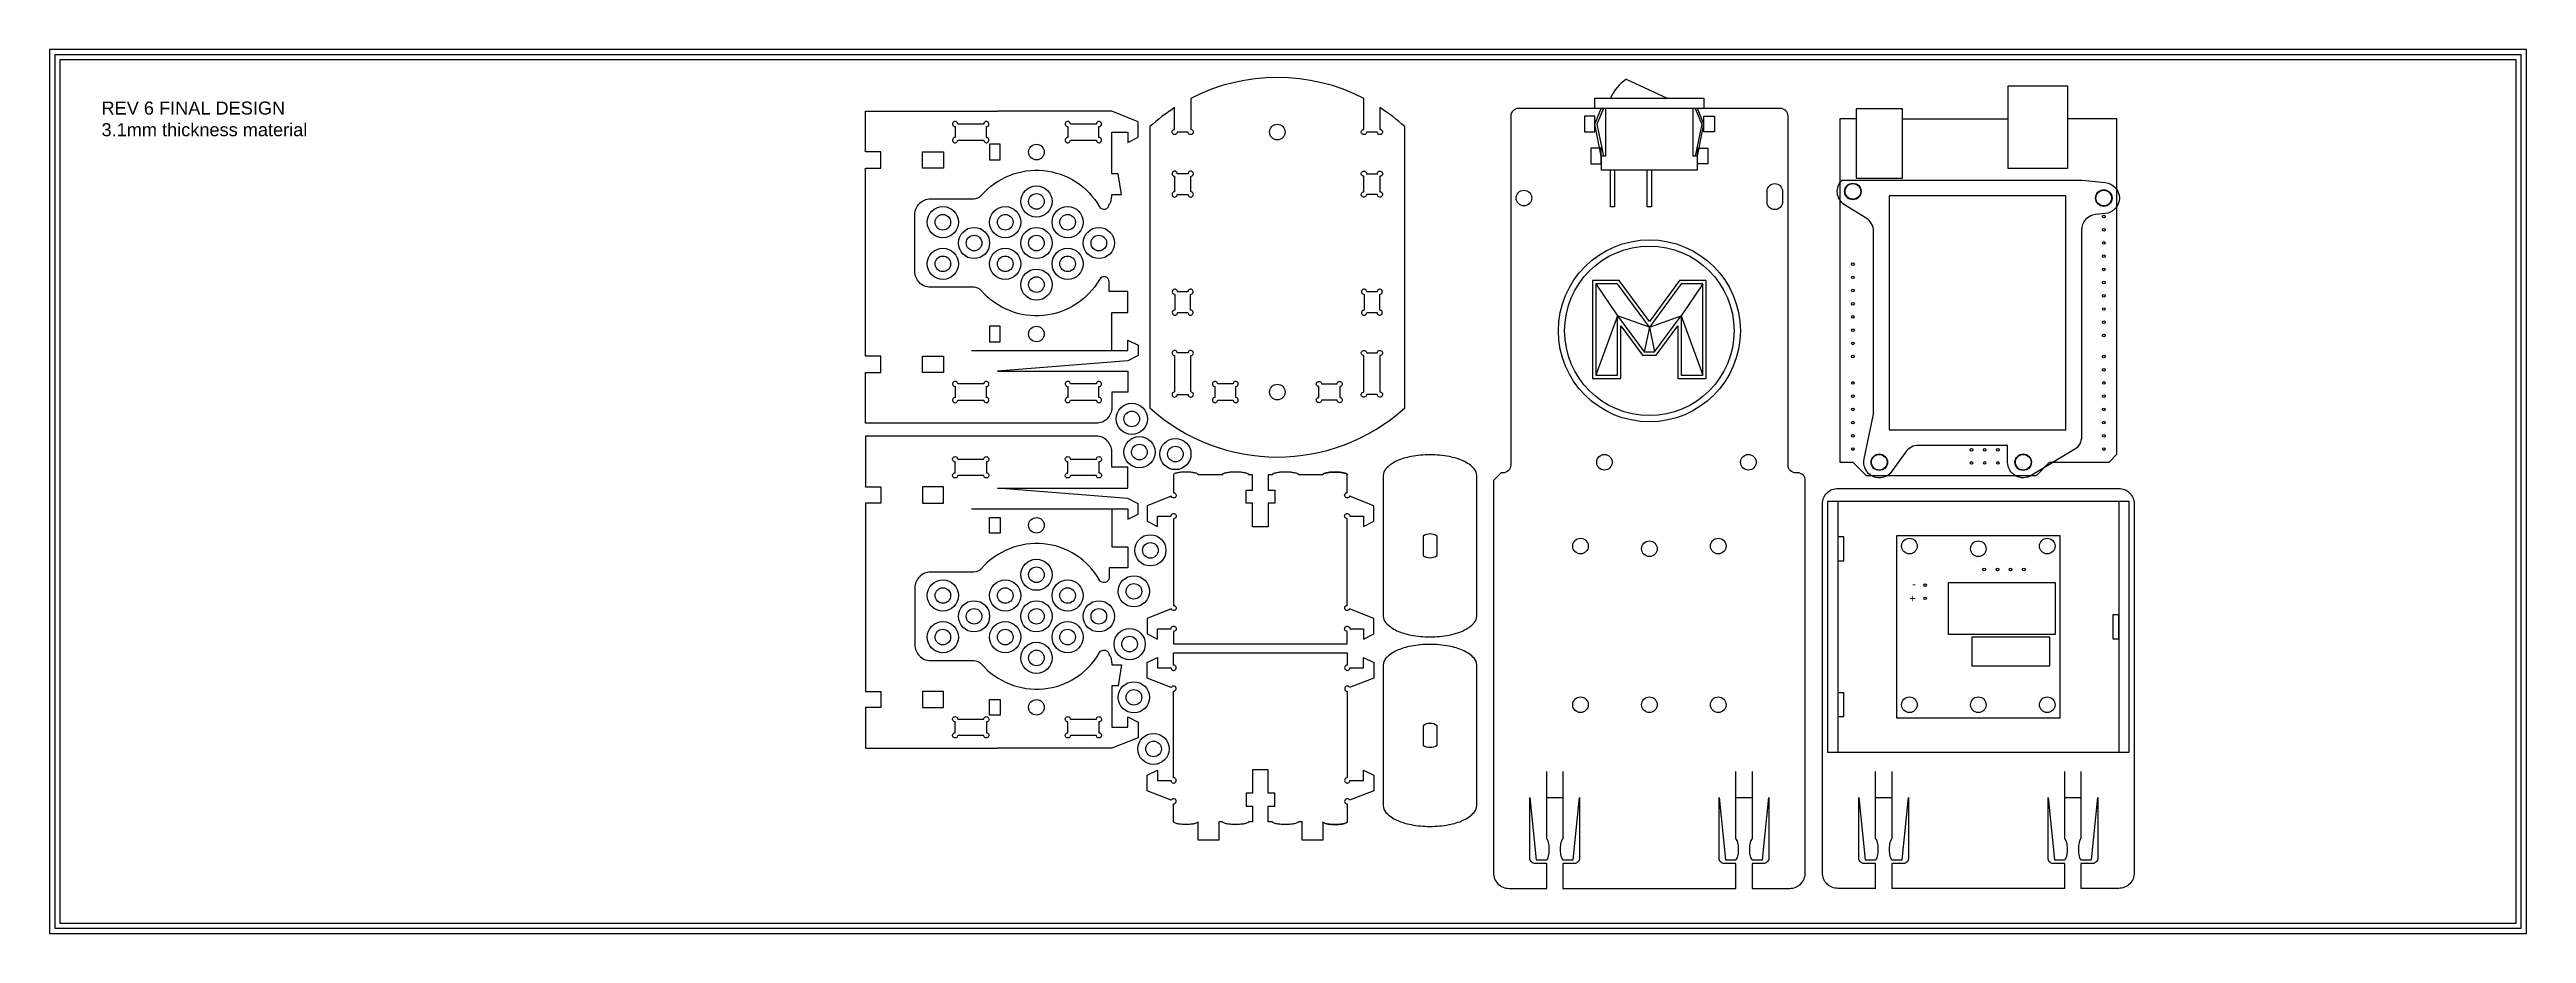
# Model space of a CAD drawing. Header units: millimetres. Extents: x 2162 to 3702, y 470 to 1904.
# Drawn here: x 2886.5 to 3362.9, y 470 to 640 of the extents above; entities that cross this region are included whole.
import ezdxf

# ---------------------------------------------------------------- set-up
doc = ezdxf.new("R2010")
doc.units = ezdxf.units.MM
for name, color, linetype in [('1 - Vector Etch', 1, 'Continuous'), ('3 - First Cut', 3, 'Continuous'), ('5 - Final Cut', 5, 'Continuous')]:
    doc.layers.add(name, color=color, linetype=linetype)
doc.layers.add('NOTES', color=4, linetype='Continuous', plot=False)
doc.styles.get("Standard").update_dxf_attribs({"font": 'arial.ttf'})

msp = doc.modelspace()

# ---------------------------------------------------------------- texts
at = {"layer": 'NOTES', "insert": (2896.457, 630), "char_height": 2.5, "attachment_point": 1}
msp.add_mtext_dynamic_manual_height_columns('REV 6 FINAL DESIGN\\P3.1mm thickness material', width=85.81976, gutter_width=12.5, heights=[0], dxfattribs=at)

# ---------------------------------------------------------------- blocks, each defined once
blk = doc.blocks.new('ArduinoUNOR3')
for points in [[(2479.39, 1678.67), (2479.39, 1675.5), (2545.43, 1675.5), (2545.43, 1678.04), (2547.97, 1680.58), (2547.97, 1713.34), (2545.43, 1715.88), (2545.43, 1727.31), (2543.9, 1728.84), (2479.39, 1728.84), (2479.39, 1719.31)], [(2479.39, 1687.56), (2479.39, 1707.88)]]:
    blk.add_lwpolyline(points)
for points in [[(2473.04, 1719.31), (2488.91, 1719.31), (2488.91, 1707.88), (2473.04, 1707.88)], [(2477.48, 1678.67), (2490.82, 1678.67), (2490.82, 1687.56), (2477.48, 1687.56)]]:
    blk.add_lwpolyline(points, close=True)
for centre, radius in [((2494.63, 1726.3), 1.59), ((2498.18, 1726.3), 0.254), ((2500.72, 1726.3), 0.254), ((2503.26, 1726.3), 0.254), ((2505.8, 1726.3), 0.254), ((2508.34, 1726.3), 0.254), ((2510.88, 1726.3), 0.254), ((2513.42, 1726.3), 0.254), ((2515.96, 1726.3), 0.254), ((2518.5, 1726.3), 0.254), ((2521.04, 1726.3), 0.254), ((2525.11, 1726.3), 0.254), ((2527.65, 1726.3), 0.254), ((2530.19, 1726.3), 0.254), ((2532.73, 1726.3), 0.254), ((2535.27, 1726.3), 0.254), ((2537.81, 1726.3), 0.254), ((2540.35, 1726.3), 0.254), ((2542.89, 1726.3), 0.254), ((2545.43, 1710.8), 1.59), ((2543.03, 1705.93), 0.254), ((2545.57, 1705.93), 0.254), ((2543.03, 1703.39), 0.254), ((2543.03, 1700.85), 0.254), ((2545.57, 1703.39), 0.254), ((2545.57, 1700.85), 0.254), ((2545.43, 1683.12), 1.59), ((2493.36, 1678.04), 1.59), ((2507.33, 1678.04), 0.254), ((2509.87, 1678.04), 0.254), ((2512.41, 1678.04), 0.254), ((2514.95, 1678.04), 0.254), ((2517.49, 1678.04), 0.254), ((2520.03, 1678.04), 0.254), ((2522.57, 1678.04), 0.254), ((2525.11, 1678.04), 0.254), ((2530.19, 1678.04), 0.254), ((2532.73, 1678.04), 0.254), ((2535.27, 1678.04), 0.254), ((2537.81, 1678.04), 0.254), ((2540.35, 1678.04), 0.254), ((2542.89, 1678.04), 0.254)]:
    blk.add_circle(centre, radius)
blk = doc.blocks.new('ULN2003_cb')
for points in [[(-15.75, -17.5), (15.75, -17.5), (15.75, 17.5), (-15.75, 17.5)], [(1.25, 7.5), (-13.75, 7.5), (-13.75, 2), (1.25, 2)], [(-14.75, 1.5), (5.75, 1.5), (5.75, -8.5), (-14.75, -8.5)]]:
    blk.add_lwpolyline(points, close=True)
for centre, radius in [((-13.25, 15), 1.5), ((13.25, 15), 1.5), ((10.25, -5.46), 0.254), ((10.25, -8), 0.254), ((-13.25, -15.5), 1.5), ((-8.75, -11), 0.254), ((-6.21, -11), 0.254), ((-3.67, -11), 0.254), ((-1.13, -11), 0.254), ((13.25, -15.5), 1.5)]:
    blk.add_circle(centre, radius)
at = {"insert": (12.03, -4.64), "char_height": 1.5, "attachment_point": 1}
blk.add_mtext_dynamic_manual_height_columns('+\\P-', width=3.719, gutter_width=12.5, heights=[0], dxfattribs=at)

# ---------------------------------------------------------------- linework, layer by layer
at = {"layer": '1 - Vector Etch'}
for points in [[(3274.325, 566.877), (3274.325, 611.877), (3240.325, 611.877), (3240.325, 566.877)], [(3194.198, 581.221), (3195.499, 581.221), (3199.66, 586.852), (3199.66, 576.716), (3205.121, 576.716), (3205.121, 595.602), (3200.007, 595.602), (3194.198, 587.718), (3188.39, 595.602), (3183.275, 595.602), (3183.275, 576.716), (3188.737, 576.716), (3188.737, 586.852), (3192.898, 581.221)], [(3194.198, 581.864), (3195.174, 581.864), (3200.303, 588.806), (3200.303, 577.359), (3204.478, 577.359), (3204.478, 594.958), (3200.332, 594.958), (3194.198, 586.633), (3188.065, 594.958), (3183.919, 594.958), (3183.919, 577.359), (3188.093, 577.359), (3188.093, 588.806), (3193.223, 581.864)]]:
    msp.add_lwpolyline(points, close=True, dxfattribs=at)
for points in [[(3183.919, 594.958), (3188.093, 588.806)], [(3204.478, 594.958), (3200.303, 588.806)], [(3188.093, 588.806), (3183.919, 577.359)], [(3194.202, 586.628), (3188.093, 588.806)], [(3194.202, 586.628), (3193.223, 581.864)], [(3194.194, 586.628), (3200.303, 588.806)], [(3194.194, 586.628), (3195.174, 581.864)], [(3200.303, 588.806), (3204.478, 577.359)]]:
    msp.add_lwpolyline(points, dxfattribs=at)
for radius in [17.5, 16.298]:
    msp.add_circle((3194.198, 585.899), radius, dxfattribs=at)
at = {"layer": '3 - First Cut'}
for points in [[(3061.163, 622.577), (3066.163, 622.577, 2.4142136), (3066.663, 623.077), (3066.663, 625.177, 2.4142136), (3066.163, 625.677), (3061.163, 625.677, 2.4142136), (3060.663, 625.177), (3060.663, 623.077, 2.4142136)], [(3082.827, 622.577), (3087.827, 622.577, 2.4142136), (3088.327, 623.077), (3088.327, 625.177, 2.4142136), (3087.827, 625.677), (3082.827, 625.677, 2.4142136), (3082.327, 625.177), (3082.327, 623.077, 2.4142136)], [(3102.88, 615.627), (3102.88, 612.627, 2.4142136), (3103.38, 612.127), (3105.48, 612.127, 2.4142136), (3105.98, 612.627), (3105.98, 615.627, 2.4142136), (3105.48, 616.127), (3103.38, 616.127, 2.4142136)], [(3142.38, 615.627), (3142.38, 612.627, -2.4142136), (3141.88, 612.127), (3139.78, 612.127, -2.4142136), (3139.28, 612.627), (3139.28, 615.627, -2.4142136), (3139.78, 616.127), (3141.88, 616.127, -2.4142136)], [(3219.828, 610.705, -1), (3216.828, 610.705), (3216.828, 612.705, -1), (3219.828, 612.705)], [(3102.93, 592.906), (3102.93, 589.906, 2.4142136), (3103.43, 589.406), (3105.43, 589.406, 2.4142136), (3105.93, 589.906), (3105.93, 592.906, 2.4142136), (3105.43, 593.406), (3103.43, 593.406, 2.4142136)], [(3139.33, 592.906), (3139.33, 589.906, 2.4142136), (3139.83, 589.406), (3141.83, 589.406, 2.4142136), (3142.33, 589.906), (3142.33, 592.906, 2.4142136), (3141.83, 593.406), (3139.83, 593.406, 2.4142136)], [(3105.98, 574.14), (3105.98, 581.14, 2.4142136), (3105.48, 581.64), (3103.38, 581.64, 2.4142136), (3102.88, 581.14), (3102.88, 574.14, 2.4142136), (3103.38, 573.64), (3105.48, 573.64, 2.4142136)], [(3139.28, 574.14), (3139.28, 581.14, -2.4142136), (3139.78, 581.64), (3141.88, 581.64, -2.4142136), (3142.38, 581.14), (3142.38, 574.14, -2.4142136), (3141.88, 573.64), (3139.78, 573.64, -2.4142136)], [(3061.163, 572.577), (3066.163, 572.577, 2.4142136), (3066.663, 573.077), (3066.663, 575.177, 2.4142136), (3066.163, 575.677), (3061.163, 575.677, 2.4142136), (3060.663, 575.177), (3060.663, 573.077, 2.4142136)], [(3082.827, 572.577), (3087.827, 572.577, 2.4142136), (3088.327, 573.077), (3088.327, 575.177, 2.4142136), (3087.827, 575.677), (3082.827, 575.677, 2.4142136), (3082.327, 575.177), (3082.327, 573.077, 2.4142136)], [(3111.13, 572.577), (3114.13, 572.577, 2.4142136), (3114.63, 573.077), (3114.63, 575.177, 2.4142136), (3114.13, 575.677), (3111.13, 575.677, 2.4142136), (3110.63, 575.177), (3110.63, 573.077, 2.4142136)], [(3134.13, 572.577), (3131.13, 572.577, -2.4142136), (3130.63, 573.077), (3130.63, 575.177, -2.4142136), (3131.13, 575.677), (3134.13, 575.677, -2.4142136), (3134.63, 575.177), (3134.63, 573.077, -2.4142136)], [(3061.163, 561.202), (3066.163, 561.202, -2.4142136), (3066.663, 560.702), (3066.663, 558.602, -2.4142136), (3066.163, 558.102), (3061.163, 558.102, -2.4142136), (3060.663, 558.602), (3060.663, 560.702, -2.4142136)], [(3082.827, 561.202), (3087.827, 561.202, -2.4142136), (3088.327, 560.702), (3088.327, 558.602, -2.4142136), (3087.827, 558.102), (3082.827, 558.102, -2.4142136), (3082.327, 558.602), (3082.327, 560.702, -2.4142136)], [(3153.359, 542.691), (3153.359, 546.415, 0.3243537), (3150.659, 546.415), (3150.659, 542.691, 0.3243537)], [(3061.163, 511.202), (3066.163, 511.202, -2.4142136), (3066.663, 510.702), (3066.663, 508.602, -2.4142136), (3066.163, 508.102), (3061.163, 508.102, -2.4142136), (3060.663, 508.602), (3060.663, 510.702, -2.4142136)], [(3082.827, 511.202), (3087.827, 511.202, -2.4142136), (3088.327, 510.702), (3088.327, 508.602, -2.4142136), (3087.827, 508.102), (3082.827, 508.102, -2.4142136), (3082.327, 508.602), (3082.327, 510.702, -2.4142136)], [(3153.359, 506.234), (3153.359, 509.958, 0.3243537), (3150.659, 509.958), (3150.659, 506.234, 0.3243537)]]:
    msp.add_lwpolyline(points, format="xyb", close=True, dxfattribs=at)
for points in [[(3183.698, 624.175), (3183.698, 627.175), (3181.698, 627.175), (3181.698, 624.175)], [(3204.698, 624.175), (3204.698, 627.175), (3206.698, 627.175), (3206.698, 624.175)], [(3054.387, 617.215), (3054.387, 620.315), (3058.387, 620.315), (3058.387, 617.215)], [(3069.296, 618.787), (3069.296, 621.787), (3067.296, 621.787), (3067.296, 618.787)], [(3184.948, 618.02), (3184.948, 621.02), (3182.948, 621.02), (3182.948, 618.02)], [(3203.448, 618.02), (3203.448, 621.02), (3205.448, 621.02), (3205.448, 618.02)], [(3069.296, 583.787), (3069.296, 586.787), (3067.296, 586.787), (3067.296, 583.787)], [(3054.387, 577.911), (3054.387, 581.011), (3058.387, 581.011), (3058.387, 577.911)], [(3054.387, 555.867), (3054.387, 552.767), (3058.387, 552.767), (3058.387, 555.867)], [(3069.296, 549.992), (3069.296, 546.992), (3067.296, 546.992), (3067.296, 549.992)], [(3054.387, 516.563), (3054.387, 513.463), (3058.387, 513.463), (3058.387, 516.563)], [(3069.296, 514.992), (3069.296, 511.992), (3067.296, 511.992), (3067.296, 514.992)]]:
    msp.add_lwpolyline(points, close=True, dxfattribs=at)
for centre in [(3122.63, 624.127), (3076.296, 620.287), (3076.296, 610.787), (3170.068, 611.435), (3233.346, 612.705), (3281.606, 611.435), (3058.296, 606.787), (3070.296, 606.787), (3082.296, 606.787), (3064.296, 602.787), (3076.296, 602.787), (3088.296, 602.787), (3058.296, 598.787), (3070.296, 598.787), (3076.296, 594.787), (3082.296, 598.787), (3076.296, 585.287), (3122.63, 574.127), (3094.629, 568.957), (3096.111, 562.578), (3103.026, 562.202), (3185.562, 560.635), (3213.248, 560.635), (3238.426, 560.635), (3266.112, 560.635), (3076.296, 548.492), (3098.213, 543.678), (3180.948, 544.495), (3194.198, 543.995), (3207.448, 544.495), (3244.226, 544.495), (3257.476, 543.995), (3270.726, 544.495), (3076.296, 538.992), (3058.296, 534.992), (3070.296, 534.992), (3082.296, 534.992), (3095.039, 535.798), (3064.296, 530.992), (3076.296, 530.992), (3088.296, 530.992), (3058.296, 526.992), (3070.296, 526.992), (3076.296, 522.992), (3082.296, 526.992), (3094.223, 525.646), (3076.296, 513.492), (3095.039, 515.412), (3180.948, 513.995), (3194.198, 513.995), (3207.448, 513.995), (3244.226, 513.995), (3257.476, 513.995), (3270.726, 513.995), (3098.83, 505.485)]:
    msp.add_circle(centre, 1.5, dxfattribs=at)
at = {"layer": '5 - Final Cut'}
for p, q in [((3174.448, 496.175), (3177.548, 496.175)), ((3210.848, 496.175), (3213.948, 496.175)), ((3237.726, 496.175), (3240.826, 496.175)), ((3274.126, 496.175), (3277.226, 496.175))]:
    msp.add_line(p, q, dxfattribs=at)
for points in [[(3105.98, 630.608), (3105.98, 624.627, -2.4142136), (3105.48, 624.127), (3103.38, 624.127, -2.4142136), (3102.88, 624.627), (3102.88, 628.822, 0.0410558), (3098.13, 625.182), (3098.13, 571.071, 0.3854899), (3147.13, 571.071), (3147.13, 625.182, 0.0410558), (3142.38, 628.822), (3142.38, 624.627, -2.4142136), (3141.88, 624.127), (3139.78, 624.127, -2.4142136), (3139.28, 624.627), (3139.28, 630.608, 0.2413702)], [(3277.325, 605.277), (3277.325, 565.574, -0.263177), (3275.871, 563.003), (3267.658, 558.064, -0.5833093), (3263.112, 560.635), (3263.112, 563.877), (3245.971, 563.877, 0.242308), (3243.529, 562.62), (3240.868, 558.892, -0.8133358), (3235.492, 561.259), (3237.259, 569.569, 0.0524426), (3237.325, 570.193), (3237.325, 605.036, 0.2594376), (3235.907, 607.585), (3231.764, 610.156, -0.490827), (3231.277, 614.877), (3277.175, 614.877, -0.0248838), (3277.473, 614.862), (3281.904, 614.42, -0.9051278), (3281.904, 608.45), (3280.027, 608.262, 0.3853578)], [(3143.009, 531.053, 0.1897819), (3143.529, 529.734, 0.1009323), (3145.645, 528.225, 0.0591107), (3148.352, 527.387, 0.0455456), (3152.009, 527.053, 0.0455456), (3155.667, 527.387, 0.0591107), (3158.373, 528.225, 0.1009323), (3160.49, 529.734, 0.1897819), (3161.009, 531.053), (3161.009, 558.053, 0.1897819), (3160.49, 559.373, 0.1009323), (3158.373, 560.882, 0.0591107), (3155.667, 561.719, 0.0455456), (3152.009, 562.053, 0.0455456), (3148.352, 561.719, 0.0591107), (3145.645, 560.882, 0.1009323), (3143.529, 559.373, 0.1897819), (3143.009, 558.053)], [(3143.009, 494.596, 0.1897819), (3143.529, 493.277, 0.1009323), (3145.645, 491.768, 0.0591107), (3148.352, 490.93, 0.0455456), (3152.009, 490.596, 0.0455456), (3155.667, 490.93, 0.0591107), (3158.373, 491.768, 0.1009323), (3160.49, 493.277, 0.1897819), (3161.009, 494.596), (3161.009, 521.596, 0.1897819), (3160.49, 522.915, 0.1009323), (3158.373, 524.425, 0.0591107), (3155.667, 525.262, 0.0455456), (3152.009, 525.596, 0.0455456), (3148.352, 525.262, 0.0591107), (3145.645, 524.425, 0.1009323), (3143.529, 522.915, 0.1897819), (3143.009, 521.596)]]:
    msp.add_lwpolyline(points, format="xyb", close=True, dxfattribs=at)
for points in [[(3063.796, 582.127), (3093.896, 582.127), (3093.896, 584.127), (3095.896, 583.127), (3095.896, 581.127), (3093.896, 580.127), (3068.796, 578.127), (3093.896, 578.127), (3093.896, 574.127), (3090.796, 574.127), (3090.796, 571.127, -0.4142136), (3087.796, 568.127), (3043.387, 568.127), (3043.387, 577.911), (3046.387, 577.911), (3046.387, 581.011), (3043.387, 581.011), (3043.387, 617.215), (3046.387, 617.215), (3046.387, 620.315), (3043.387, 620.315), (3043.387, 628.127), (3068.796, 628.127)], [(3090.796, 582.127), (3090.796, 589.447), (3093.896, 589.447), (3093.896, 593.447), (3090.296, 593.447), (3090.296, 595.303, 0.7678377), (3088.43, 595.802, -0.5153605), (3065.733, 593.599, 0.2170558), (3064.224, 594.287), (3055.912, 594.287, -0.4142137), (3052.912, 597.287), (3052.912, 608.287, -0.4142137), (3055.912, 611.287), (3064.224, 611.287, 0.2170558), (3065.733, 611.974, -0.5153603), (3088.43, 609.771, 0.7678359), (3090.296, 610.27, 0.2572326), (3090.438, 610.348, 0.0770564), (3090.64, 610.814, 0.0370296), (3090.741, 611.363, 0.0270145), (3090.782, 612.127), (3092.671, 612.127), (3092.046, 616.127), (3090.796, 616.127), (3090.796, 624.127), (3093.896, 624.127), (3093.896, 622.127), (3095.896, 623.127), (3095.896, 626.127), (3090.796, 628.127), (3068.796, 628.127)], [(3213.948, 478.675), (3221.198, 478.675, 0.4142136), (3224.198, 481.675), (3224.198, 557.09, 0.4142136), (3222.698, 558.59), (3222.368, 558.59, -0.4142136), (3220.868, 560.09), (3220.868, 627.175, 0.4142136), (3219.368, 628.675), (3169.028, 628.675, 0.4142136), (3167.528, 627.175), (3167.528, 560.09, -0.4142136), (3166.028, 558.59), (3165.698, 558.59), (3164.198, 557.09), (3164.198, 481.675, 0.4142136), (3167.198, 478.675), (3174.448, 478.675)], [(3063.796, 551.652), (3093.896, 551.652), (3093.896, 549.652), (3095.896, 550.652), (3095.896, 552.652), (3093.896, 553.652), (3068.796, 555.652), (3093.896, 555.652), (3093.896, 559.652), (3090.796, 559.652), (3090.796, 562.652, 0.4142136), (3087.796, 565.652), (3043.387, 565.652), (3043.387, 555.867), (3046.387, 555.867), (3046.387, 552.767), (3043.387, 552.767), (3043.387, 516.563), (3046.387, 516.563), (3046.387, 513.463), (3043.387, 513.463), (3043.387, 505.652), (3068.796, 505.652)], [(3131.382, 558.234), (3126.675, 558.234, 0.2878165), (3126.589, 558.371, 0.063192), (3125.943, 558.588, 0.0286933), (3125.206, 558.692, 0.0206664), (3124.175, 558.734, 0.0206664), (3123.144, 558.692, 0.0286933), (3122.407, 558.588, 0.063192), (3121.761, 558.371, 0.2878165), (3121.675, 558.234), (3120.882, 558.234), (3120.882, 555.234), (3122.132, 555.234), (3122.132, 552.734), (3120.882, 552.734), (3120.882, 548.234), (3117.882, 548.234), (3117.882, 552.734), (3116.632, 552.734), (3116.632, 555.234), (3117.882, 555.234), (3117.882, 558.234), (3117.09, 558.234, 0.2878165), (3117.004, 558.371, 0.063192), (3116.357, 558.588, 0.0286933), (3115.621, 558.692, 0.0206664), (3114.59, 558.734, 0.0206664), (3113.558, 558.692, 0.0286933), (3112.822, 558.588, 0.063192), (3112.175, 558.371, 0.2878165), (3112.09, 558.234), (3107.382, 558.234, 0.2811445), (3107.298, 558.373, 0.0663164), (3106.694, 558.588, 0.0304435), (3106.001, 558.692, 0.0219794), (3105.032, 558.734, 0.0219794), (3104.063, 558.692, 0.0304435), (3103.371, 558.588, 0.0663164), (3102.767, 558.373, 0.2811445), (3102.682, 558.234), (3102.682, 558.234), (3102.682, 554.765, -1.8846644), (3102.218, 554.079), (3097.582, 552.265), (3097.582, 549.265), (3099.582, 548.265), (3099.582, 550.265), (3102.182, 550.265, -2.4142136), (3102.682, 549.765), (3102.682, 533.101, -1.8846644), (3102.218, 532.416), (3097.582, 530.601), (3097.582, 527.601), (3099.582, 526.601), (3099.582, 528.601), (3102.182, 528.601, -2.4142136), (3102.682, 528.101), (3102.682, 525.734), (3136.082, 525.734), (3136.082, 528.101, -2.4142136), (3136.582, 528.601), (3139.182, 528.601), (3139.182, 526.601), (3141.182, 527.601), (3141.182, 530.601), (3136.547, 532.416, -1.8846644), (3136.082, 533.101), (3136.082, 549.765, -2.4142136), (3136.582, 550.265), (3139.182, 550.265), (3139.182, 548.265), (3141.182, 549.265), (3141.182, 552.265), (3136.547, 554.079, -1.8846644), (3136.082, 554.765), (3136.082, 558.234, 0.2811445), (3135.998, 558.373, 0.0663164), (3135.394, 558.588, 0.0304435), (3134.701, 558.692, 0.0219794), (3133.732, 558.734, 0.0219794), (3132.763, 558.692, 0.0304435), (3132.071, 558.588, 0.0663164), (3131.467, 558.373, 0.2811445), (3131.382, 558.234, -0.2811445), (3131.467, 558.373, -0.0663164), (3132.071, 558.588, -0.0304435), (3132.763, 558.692, -0.0219794), (3133.732, 558.734, -0.0219794), (3134.701, 558.692, -0.0304435), (3135.394, 558.588, -0.0663164), (3135.998, 558.373, -0.2811445), (3136.082, 558.234)], [(3237.726, 478.675), (3230.476, 478.675, -0.4142136), (3227.476, 481.675), (3227.476, 552.59, -0.4142136), (3230.476, 555.59), (3284.476, 555.59, -0.4142136), (3287.476, 552.59), (3287.476, 481.675, -0.4142136), (3284.476, 478.675), (3277.226, 478.675)], [(3090.796, 551.652), (3090.796, 544.332), (3093.896, 544.332), (3093.896, 540.332), (3090.296, 540.332), (3090.296, 538.475, -0.7678377), (3088.43, 537.976, 0.5153605), (3065.733, 540.179, -0.2170558), (3064.224, 539.492), (3055.912, 539.492, 0.4142137), (3052.912, 536.492), (3052.912, 525.492, 0.4142137), (3055.912, 522.492), (3064.224, 522.492, -0.2170558), (3065.733, 521.804, 0.5153603), (3088.43, 524.007, -0.7678359), (3090.296, 523.508, -0.2572326), (3090.438, 523.431, -0.0770564), (3090.64, 522.965, -0.0370296), (3090.741, 522.416, -0.0270145), (3090.782, 521.652), (3092.671, 521.652), (3092.046, 517.652), (3090.796, 517.652), (3090.796, 509.652), (3093.896, 509.652), (3093.896, 511.652), (3095.896, 510.652), (3095.896, 507.652), (3090.796, 505.652), (3068.796, 505.652)], [(3131.382, 491.456), (3131.382, 487.956), (3127.382, 487.956), (3127.382, 491.456), (3126.675, 491.456, -0.2878165), (3126.589, 491.319, -0.063192), (3125.943, 491.102, -0.0286933), (3125.206, 490.998, -0.0206664), (3124.175, 490.956, -0.0206664), (3123.144, 490.998, -0.0286933), (3122.407, 491.102, -0.063192), (3121.761, 491.319, -0.2878165), (3121.675, 491.456), (3120.882, 491.456), (3120.882, 494.456), (3122.132, 494.456), (3122.132, 496.956), (3120.882, 496.956), (3120.882, 501.456), (3117.882, 501.456), (3117.882, 496.956), (3116.632, 496.956), (3116.632, 494.456), (3117.882, 494.456), (3117.882, 491.456), (3117.09, 491.456, -0.2878165), (3117.004, 491.319, -0.063192), (3116.357, 491.102, -0.0286933), (3115.621, 490.998, -0.0206664), (3114.59, 490.956, -0.0206664), (3113.558, 490.998, -0.0286933), (3112.822, 491.102, -0.063192), (3112.175, 491.319, -0.2878165), (3112.09, 491.456), (3111.382, 491.456), (3111.382, 487.956), (3107.382, 487.956), (3107.382, 491.456, -0.2811445), (3107.298, 491.317, -0.0663164), (3106.694, 491.102, -0.0304435), (3106.001, 490.998, -0.0219794), (3105.032, 490.956, -0.0219794), (3104.063, 490.998, -0.0304435), (3103.371, 491.102, -0.0663164), (3102.767, 491.317, -0.2811445), (3102.682, 491.456), (3102.682, 491.456), (3102.682, 494.925, 1.8846644), (3102.218, 495.611), (3097.582, 497.425), (3097.582, 500.425), (3099.582, 501.425), (3099.582, 499.425), (3102.182, 499.425, 2.4142136), (3102.682, 499.925), (3102.682, 516.589, 1.8846644), (3102.218, 517.274), (3097.582, 519.089), (3097.582, 522.089), (3099.582, 523.089), (3099.582, 521.089), (3102.182, 521.089, 2.4142136), (3102.682, 521.589), (3102.682, 523.956), (3136.082, 523.956), (3136.082, 521.589, 2.4142136), (3136.582, 521.089), (3139.182, 521.089), (3139.182, 523.089), (3141.182, 522.089), (3141.182, 519.089), (3136.547, 517.274, 1.8846644), (3136.082, 516.589), (3136.082, 499.925, 2.4142136), (3136.582, 499.425), (3139.182, 499.425), (3139.182, 501.425), (3141.182, 500.425), (3141.182, 497.425), (3136.547, 495.611, 1.8846644), (3136.082, 494.925), (3136.082, 491.456, -0.2811445), (3135.998, 491.317, -0.0663164), (3135.394, 491.102, -0.0304435), (3134.701, 490.998, -0.0219794), (3133.732, 490.956, -0.0219794), (3132.763, 490.998, -0.0304435), (3132.071, 491.102, -0.0663164), (3131.467, 491.317, -0.2811445), (3131.382, 491.456, 0.2811445), (3131.467, 491.317, 0.0663164), (3132.071, 491.102, 0.0304435), (3132.763, 490.998, 0.0219794), (3133.732, 490.956, 0.0219794), (3134.701, 490.998, 0.0304435), (3135.394, 491.102, 0.0663164), (3135.998, 491.317, 0.2811445), (3136.082, 491.456)], [(3174.448, 478.675), (3174.448, 483.454), (3172.216, 483.454, -0.4142136), (3171.216, 484.454), (3171.216, 496.175), (3171.216, 496.175), (3172.448, 484.175), (3174.448, 484.175, 0.308613), (3174.581, 484.266), (3174.72, 484.621, 0.0936315), (3174.927, 485.715), (3174.927, 486.635, 0.0936315), (3174.72, 487.729), (3174.581, 488.084, 0.308613), (3174.448, 488.175), (3174.448, 501.175)], [(3177.548, 501.175), (3177.548, 488.175, 0.308613), (3177.415, 488.084), (3177.276, 487.729, 0.0936315), (3177.07, 486.635), (3177.07, 485.715, 0.0936315), (3177.276, 484.621), (3177.415, 484.266, 0.308613), (3177.548, 484.175), (3179.548, 484.175), (3180.781, 496.175), (3180.781, 496.175), (3180.781, 484.454, -0.4142136), (3179.781, 483.454), (3177.548, 483.454), (3177.548, 478.675)], [(3210.848, 478.675), (3210.848, 483.454), (3208.616, 483.454, -0.4142136), (3207.616, 484.454), (3207.616, 496.175), (3207.616, 496.175), (3208.848, 484.175), (3210.848, 484.175, 0.308613), (3210.981, 484.266), (3211.12, 484.621, 0.0936315), (3211.327, 485.715), (3211.327, 486.635, 0.0936315), (3211.12, 487.729), (3210.981, 488.084, 0.308613), (3210.848, 488.175), (3210.848, 501.175)], [(3213.948, 501.175), (3213.948, 488.175, 0.308613), (3213.815, 488.084), (3213.676, 487.729, 0.0936315), (3213.47, 486.635), (3213.47, 485.715, 0.0936315), (3213.676, 484.621), (3213.815, 484.266, 0.308613), (3213.948, 484.175), (3215.948, 484.175), (3217.181, 496.175), (3217.181, 496.175), (3217.181, 484.454, -0.4142136), (3216.181, 483.454), (3213.948, 483.454), (3213.948, 478.675)], [(3237.726, 478.675), (3237.726, 483.454), (3235.494, 483.454, -0.4142136), (3234.494, 484.454), (3234.494, 496.175), (3234.494, 496.175), (3235.726, 484.175), (3237.726, 484.175, 0.308613), (3237.859, 484.266), (3237.998, 484.621, 0.0936315), (3238.205, 485.715), (3238.205, 486.635, 0.0936315), (3237.998, 487.729), (3237.859, 488.084, 0.308613), (3237.726, 488.175), (3237.726, 501.175)], [(3240.826, 501.175), (3240.826, 488.175, 0.308613), (3240.693, 488.084), (3240.554, 487.729, 0.0936315), (3240.347, 486.635), (3240.347, 485.715, 0.0936315), (3240.554, 484.621), (3240.693, 484.266, 0.308613), (3240.826, 484.175), (3242.826, 484.175), (3244.058, 496.175), (3244.058, 496.175), (3244.058, 484.454, -0.4142136), (3243.058, 483.454), (3240.826, 483.454), (3240.826, 478.675)], [(3274.126, 478.675), (3274.126, 483.454), (3271.894, 483.454, -0.4142136), (3270.894, 484.454), (3270.894, 496.175), (3270.894, 496.175), (3272.126, 484.175), (3274.126, 484.175, 0.308613), (3274.259, 484.266), (3274.398, 484.621, 0.0936315), (3274.605, 485.715), (3274.605, 486.635, 0.0936315), (3274.398, 487.729), (3274.259, 488.084, 0.308613), (3274.126, 488.175), (3274.126, 501.175)], [(3277.226, 501.175), (3277.226, 488.175, 0.308613), (3277.093, 488.084), (3276.954, 487.729, 0.0936315), (3276.747, 486.635), (3276.747, 485.715, 0.0936315), (3276.954, 484.621), (3277.093, 484.266, 0.308613), (3277.226, 484.175), (3279.226, 484.175), (3280.458, 496.175), (3280.458, 496.175), (3280.458, 484.454, -0.4142136), (3279.458, 483.454), (3277.226, 483.454), (3277.226, 478.675)]]:
    msp.add_lwpolyline(points, format="xyb", dxfattribs=at)
for points in [[(3177.548, 478.675), (3210.848, 478.675)], [(3274.126, 478.675), (3240.826, 478.675)]]:
    msp.add_lwpolyline(points, dxfattribs=at)
for centre in [(3076.296, 610.787), (3058.296, 606.787), (3064.296, 602.787), (3070.296, 606.787), (3076.296, 602.787), (3082.296, 606.787), (3088.296, 602.787), (3058.296, 598.787), (3070.296, 598.787), (3082.296, 598.787), (3076.296, 594.787), (3094.629, 568.957), (3096.111, 562.578), (3103.026, 562.202), (3098.213, 543.678), (3076.296, 538.992), (3095.039, 535.798), (3058.296, 534.992), (3064.296, 530.992), (3070.296, 534.992), (3076.296, 530.992), (3082.296, 534.992), (3088.296, 530.992), (3058.296, 526.992), (3070.296, 526.992), (3082.296, 526.992), (3076.296, 522.992), (3094.223, 525.646), (3095.039, 515.412), (3098.83, 505.485)]:
    msp.add_circle(centre, 3, dxfattribs=at)
at = {"layer": 'NOTES'}
for p, q in [((3189.75, 634.275), (3197.623, 630.675)), ((3230.476, 553.095), (3230.476, 504.895)), ((3284.476, 553.095), (3284.476, 504.895))]:
    msp.add_line(p, q, dxfattribs=at)
for points in [[(2886.457, 470), (3362.915, 470), (3362.915, 640), (2886.457, 640)], [(2887.457, 471), (3361.915, 471), (3361.915, 639), (2887.457, 639)], [(2888.457, 472), (3360.915, 472), (3360.915, 638), (2888.457, 638)], [(3183.698, 630.675), (3204.698, 630.675), (3204.698, 628.675), (3183.698, 628.675)], [(3185.748, 619.52), (3184.948, 619.52), (3184.948, 616.875), (3203.448, 616.875), (3203.448, 619.52), (3202.648, 619.52), (3202.648, 628.675), (3185.748, 628.675)], [(3186.698, 616.875), (3187.498, 616.875), (3187.498, 609.775), (3186.698, 609.775)], [(3193.798, 616.875), (3194.598, 616.875), (3194.598, 609.775), (3193.798, 609.775)], [(3286.476, 553.095), (3228.476, 553.095), (3228.476, 504.895), (3286.476, 504.895)], [(3231.577, 546.295), (3230.476, 546.295), (3230.476, 541.695), (3231.577, 541.695)], [(3284.476, 531.295), (3283.375, 531.295), (3283.375, 526.695), (3284.476, 526.695)], [(3231.577, 516.295), (3230.476, 516.295), (3230.476, 511.695), (3231.577, 511.695)]]:
    msp.add_lwpolyline(points, close=True, dxfattribs=at)
for points in [[(3184.948, 619.52), (3183.698, 625.675), (3184.948, 628.675), (3185.382, 628.675), (3184.115, 625.634), (3185.356, 619.52)], [(3203.448, 619.52), (3204.698, 625.675), (3203.448, 628.675), (3203.015, 628.675), (3204.282, 625.634), (3203.04, 619.52)]]:
    msp.add_lwpolyline(points, dxfattribs=at)
msp.add_arc((3194.198, 627.505), 8.1, 123.30911, 156.96509, dxfattribs=at)

# ---------------------------------------------------------------- block references
for name, p, rotation in [('ArduinoUNOR3', (1555.308, 3106.061), 270), ('ULN2003_cb', (3257.476, 528.995), 180)]:
    msp.add_blockref(name, p, dxfattribs=dict(at, rotation=rotation))

msp.set_redraw_order([(e.dxf.handle, doc.entitydb.next_handle()) for e in msp.query("TEXT MTEXT ATTDEF DIMENSION ARC_DIMENSION")])  # texts and dimensions are drawn at this point

doc.saveas('drawing.dxf')
